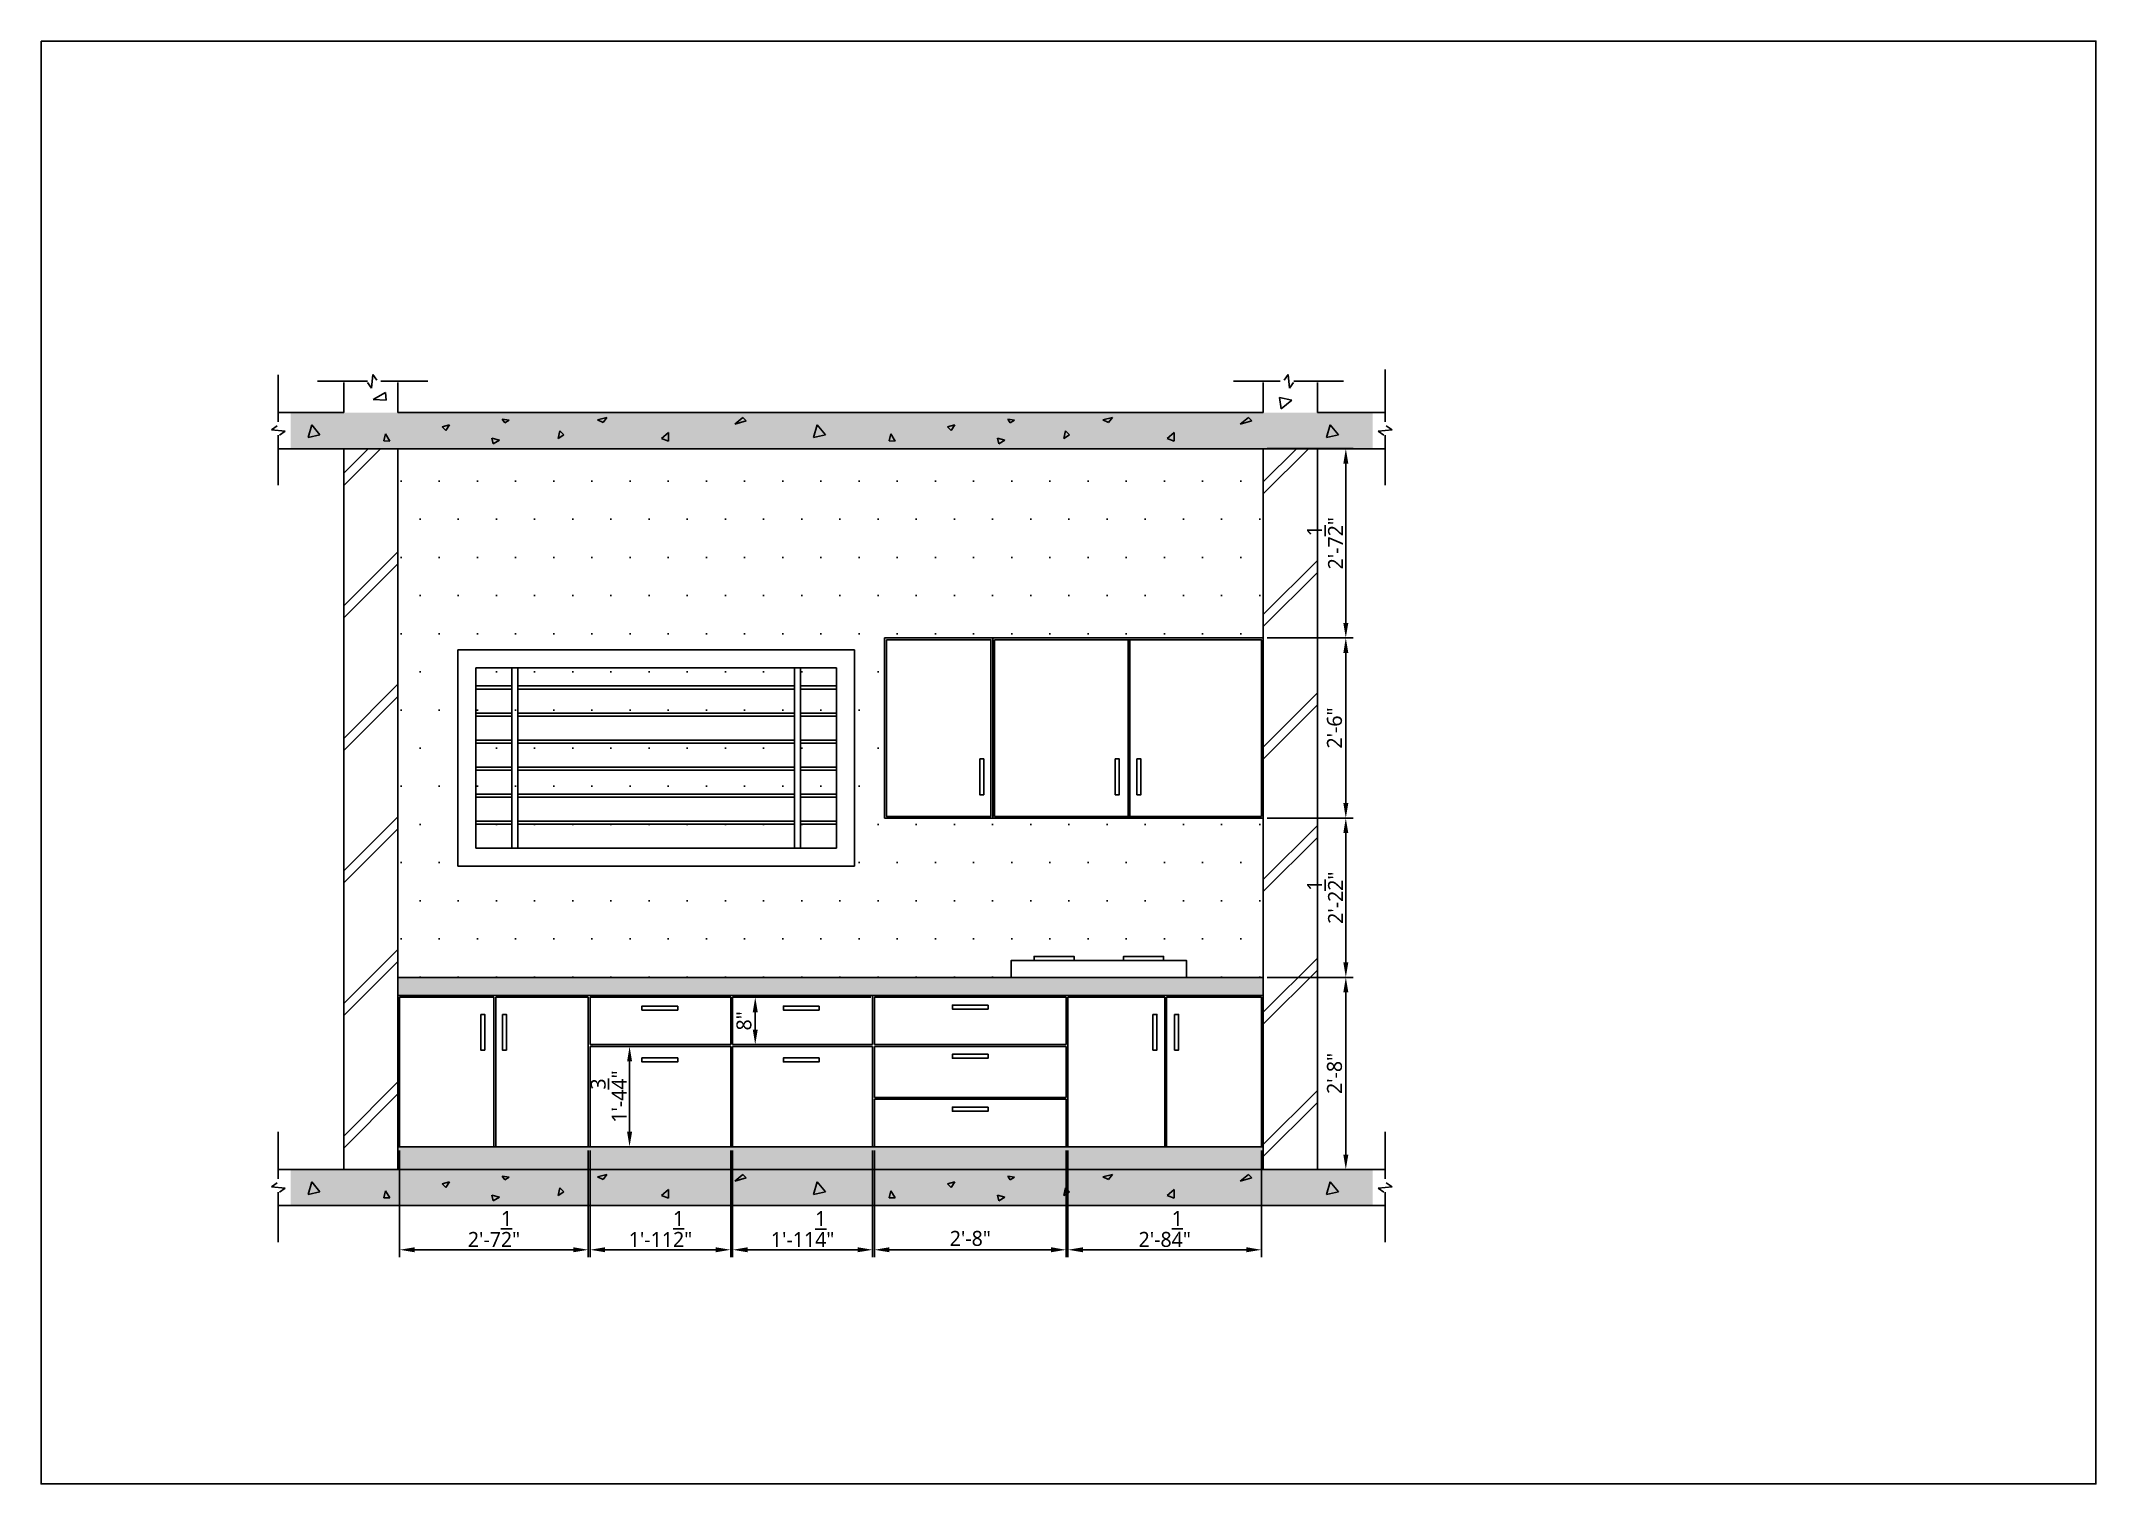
# Model space of a CAD drawing. Header units: millimetres. Extents: x 918 to 2834, y -227 to 832.
# Drawn here: x 1316.6 to 1658.5, y -227.4 to 12.8 of the extents above; entities that cross this region are included whole.
import ezdxf

# ---------------------------------------------------------------- set-up
doc = ezdxf.new("R2010")
doc.units = ezdxf.units.MM
doc.styles.get("Standard").update_dxf_attribs({"font": 'yugothic.ttf'})
doc.dimstyles.new('ISO-25', dxfattribs={"dimtxt": 2.5, "dimasz": 2.5, "dimexe": 1.25, "dimexo": 0.625, "dimtad": 1, "dimlunit": 4, "dimtxsty": 'Standard', "dimcen": 2.5, "dimadec": 0, "dimazin": 0, "dimtfac": 1, "dimtmove": 0, "dimatfit": 3, "dimfxl": 1, "dimarcsym": 0})

msp = doc.modelspace()

# ---------------------------------------------------------------- blocks, each defined once
blk = doc.blocks.new('*D39')
at = {"color": 0, "lineweight": -2}
for p, q in [((1376.27, -171.87), (1376.27, -189.64)), ((1407.67, -171.87), (1407.67, -189.64)), ((1378.77, -188.39), (1405.17, -188.39))]:
    blk.add_line(p, q, dxfattribs=at)
at = {"color": 0}
for points in [[(1378.77, -187.97), (1378.77, -188.8), (1376.27, -188.39)], [(1405.17, -187.97), (1405.17, -188.8), (1407.67, -188.39)]]:
    blk.add_solid(points, dxfattribs=at)
at = {"layer": 'Defpoints', "color": 0}
for p in [(1376.27, -171.24), (1407.67, -171.24), (1407.67, -188.39)]:
    blk.add_point(p, dxfattribs=at)
at = {"color": 0, "insert": (1391.97, -184.92), "char_height": 2.5, "attachment_point": 5}
blk.add_mtext('2\'-7{\\H1.000000x;\\S1/2;}"', dxfattribs=at)
blk = doc.blocks.new('*D40')
at = {"color": 0, "lineweight": -2}
for p, q in [((1407.97, -171.87), (1407.97, -189.64)), ((1431.37, -171.87), (1431.37, -189.64)), ((1410.47, -188.39), (1428.87, -188.39))]:
    blk.add_line(p, q, dxfattribs=at)
at = {"color": 0}
for points in [[(1410.47, -187.97), (1410.47, -188.8), (1407.97, -188.39)], [(1428.87, -187.97), (1428.87, -188.8), (1431.37, -188.39)]]:
    blk.add_solid(points, dxfattribs=at)
at = {"layer": 'Defpoints', "color": 0}
for p in [(1407.97, -171.24), (1431.37, -171.24), (1431.37, -188.39)]:
    blk.add_point(p, dxfattribs=at)
at = {"color": 0, "insert": (1419.67, -184.92), "char_height": 2.5, "attachment_point": 5}
blk.add_mtext('1\'-11{\\H1.000000x;\\S1/2;}"', dxfattribs=at)
blk = doc.blocks.new('*D41')
at = {"color": 0, "lineweight": -2}
for p, q in [((1431.67, -171.87), (1431.67, -189.64)), ((1454.97, -171.87), (1454.97, -189.64)), ((1434.17, -188.39), (1452.47, -188.39))]:
    blk.add_line(p, q, dxfattribs=at)
at = {"color": 0}
for points in [[(1434.17, -187.97), (1434.17, -188.8), (1431.67, -188.39)], [(1452.47, -187.97), (1452.47, -188.8), (1454.97, -188.39)]]:
    blk.add_solid(points, dxfattribs=at)
at = {"layer": 'Defpoints', "color": 0}
for p in [(1431.67, -171.24), (1454.97, -171.24), (1454.97, -188.39)]:
    blk.add_point(p, dxfattribs=at)
at = {"color": 0, "insert": (1443.32, -184.93), "char_height": 2.5, "attachment_point": 5}
blk.add_mtext('1\'-11{\\H1.000000x;\\S1/4;}"', dxfattribs=at)
blk = doc.blocks.new('*D42')
at = {"color": 0, "lineweight": -2}
for p, q in [((1455.27, -171.87), (1455.27, -189.64)), ((1487.17, -171.87), (1487.17, -189.64)), ((1457.77, -188.39), (1484.67, -188.39))]:
    blk.add_line(p, q, dxfattribs=at)
at = {"color": 0}
for points in [[(1457.77, -187.97), (1457.77, -188.8), (1455.27, -188.39)], [(1484.67, -187.97), (1484.67, -188.8), (1487.17, -188.39)]]:
    blk.add_solid(points, dxfattribs=at)
at = {"layer": 'Defpoints', "color": 0}
for p in [(1455.27, -171.24), (1487.17, -171.24), (1487.17, -188.39)]:
    blk.add_point(p, dxfattribs=at)
at = {"color": 0, "insert": (1471.22, -186.51), "char_height": 2.5, "attachment_point": 5}
blk.add_mtext('2\'-8"', dxfattribs=at)
blk = doc.blocks.new('*D43')
at = {"color": 0, "lineweight": -2}
for p, q in [((1487.47, -171.87), (1487.47, -189.64)), ((1519.67, -171.87), (1519.67, -189.64)), ((1489.97, -188.39), (1517.17, -188.39))]:
    blk.add_line(p, q, dxfattribs=at)
at = {"color": 0}
for points in [[(1489.97, -187.97), (1489.97, -188.8), (1487.47, -188.39)], [(1517.17, -187.97), (1517.17, -188.8), (1519.67, -188.39)]]:
    blk.add_solid(points, dxfattribs=at)
at = {"layer": 'Defpoints', "color": 0}
for p in [(1487.47, -171.24), (1519.67, -171.24), (1519.67, -188.39)]:
    blk.add_point(p, dxfattribs=at)
at = {"color": 0, "insert": (1503.57, -184.93), "char_height": 2.5, "attachment_point": 5}
blk.add_mtext('2\'-8{\\H1.000000x;\\S1/4;}"', dxfattribs=at)
blk = doc.blocks.new('*D45')
at = {"color": 0, "lineweight": -2}
for p, q in [((1520.59, -143.04), (1534.95, -143.04)), ((1533.7, -172.54), (1533.7, -145.54)), ((1520.59, -175.04), (1534.95, -175.04))]:
    blk.add_line(p, q, dxfattribs=at)
at = {"color": 0}
for points in [[(1533.29, -145.54), (1534.12, -145.54), (1533.7, -143.04)], [(1533.29, -172.54), (1534.12, -172.54), (1533.7, -175.04)]]:
    blk.add_solid(points, dxfattribs=at)
at = {"layer": 'Defpoints', "color": 0}
for p in [(1519.97, -143.04), (1533.7, -143.04), (1519.97, -175.04)]:
    blk.add_point(p, dxfattribs=at)
at = {"color": 0, "insert": (1531.83, -159.04), "char_height": 2.5, "attachment_point": 5, "rotation": 90}
blk.add_mtext('2\'-8"', dxfattribs=at)
blk = doc.blocks.new('*D46')
at = {"color": 0, "lineweight": -2}
for p, q in [((1520.59, -116.54), (1534.95, -116.54)), ((1533.7, -140.54), (1533.7, -119.04)), ((1520.59, -143.04), (1534.95, -143.04))]:
    blk.add_line(p, q, dxfattribs=at)
at = {"color": 0}
for points in [[(1533.29, -119.04), (1534.12, -119.04), (1533.7, -116.54)], [(1533.29, -140.54), (1534.12, -140.54), (1533.7, -143.04)]]:
    blk.add_solid(points, dxfattribs=at)
at = {"layer": 'Defpoints', "color": 0}
for p in [(1519.97, -116.54), (1533.7, -116.54), (1519.97, -143.04)]:
    blk.add_point(p, dxfattribs=at)
at = {"color": 0, "insert": (1530.24, -129.79), "char_height": 2.5, "attachment_point": 5, "rotation": 90}
blk.add_mtext('2\'-2{\\H1.000000x;\\S1/2;}"', dxfattribs=at)
blk = doc.blocks.new('*D47')
at = {"color": 0, "lineweight": -2}
for p, q in [((1520.59, -86.54), (1534.95, -86.54)), ((1533.7, -114.04), (1533.7, -89.04)), ((1520.59, -116.54), (1534.95, -116.54))]:
    blk.add_line(p, q, dxfattribs=at)
at = {"color": 0}
for points in [[(1533.29, -89.04), (1534.12, -89.04), (1533.7, -86.54)], [(1533.29, -114.04), (1534.12, -114.04), (1533.7, -116.54)]]:
    blk.add_solid(points, dxfattribs=at)
at = {"layer": 'Defpoints', "color": 0}
for p in [(1519.97, -86.54), (1533.7, -86.54), (1519.97, -116.54)]:
    blk.add_point(p, dxfattribs=at)
at = {"color": 0, "insert": (1531.83, -101.54), "char_height": 2.5, "attachment_point": 5, "rotation": 90}
blk.add_mtext('2\'-6"', dxfattribs=at)
blk = doc.blocks.new('*D48')
at = {"color": 0, "lineweight": -2}
for p, q in [((1520.59, -55.04), (1534.95, -55.04)), ((1533.7, -84.04), (1533.7, -57.54)), ((1520.59, -86.54), (1534.95, -86.54))]:
    blk.add_line(p, q, dxfattribs=at)
at = {"color": 0}
for points in [[(1533.29, -57.54), (1534.12, -57.54), (1533.7, -55.04)], [(1533.29, -84.04), (1534.12, -84.04), (1533.7, -86.54)]]:
    blk.add_solid(points, dxfattribs=at)
at = {"layer": 'Defpoints', "color": 0}
for p in [(1519.97, -55.04), (1533.7, -55.04), (1519.97, -86.54)]:
    blk.add_point(p, dxfattribs=at)
at = {"color": 0, "insert": (1530.24, -70.79), "char_height": 2.5, "attachment_point": 5, "rotation": 90}
blk.add_mtext('2\'-7{\\H1.000000x;\\S1/2;}"', dxfattribs=at)
blk = doc.blocks.new('*D49')
at = {"color": 0, "lineweight": -2}
for p, q in [((1408.59, -154.54), (1415.78, -154.54)), ((1414.53, -157.04), (1414.53, -168.74)), ((1408.59, -171.24), (1415.78, -171.24))]:
    blk.add_line(p, q, dxfattribs=at)
at = {"color": 0}
for points in [[(1414.12, -157.04), (1414.95, -157.04), (1414.53, -154.54)], [(1414.12, -168.74), (1414.95, -168.74), (1414.53, -171.24)]]:
    blk.add_solid(points, dxfattribs=at)
at = {"layer": 'Defpoints', "color": 0}
for p in [(1407.97, -154.54), (1407.97, -171.24), (1414.53, -171.24)]:
    blk.add_point(p, dxfattribs=at)
at = {"color": 0, "insert": (1411.05, -162.89), "char_height": 2.5, "attachment_point": 5, "rotation": 90}
blk.add_mtext('1\'-4{\\H1.000000x;\\S3/4;}"', dxfattribs=at)
blk = doc.blocks.new('*D50')
at = {"color": 0, "lineweight": -2}
for p, q in [((1432.29, -146.34), (1436.69, -146.34)), ((1435.44, -148.84), (1435.44, -151.74)), ((1432.29, -154.24), (1436.69, -154.24))]:
    blk.add_line(p, q, dxfattribs=at)
at = {"color": 0}
for points in [[(1435.03, -148.84), (1435.86, -148.84), (1435.44, -146.34)], [(1435.03, -151.74), (1435.86, -151.74), (1435.44, -154.24)]]:
    blk.add_solid(points, dxfattribs=at)
at = {"layer": 'Defpoints', "color": 0}
for p in [(1431.67, -146.34), (1431.67, -154.24), (1435.44, -154.24)]:
    blk.add_point(p, dxfattribs=at)
at = {"color": 0, "insert": (1433.57, -150.29), "char_height": 2.5, "attachment_point": 5, "rotation": 90}
blk.add_mtext('8"', dxfattribs=at)

# ---------------------------------------------------------------- dimensions: what is measured, and where the dimension line sits
for base, p1, p2, picture, middle in [((1533.702, -55.045), (1519.967, -86.545), (1519.967, -55.045), '*D48', (1530.237, -70.795)), ((1533.702, -86.545), (1519.967, -116.545), (1519.967, -86.545), '*D47', (1531.827, -101.545)), ((1533.702, -116.545), (1519.967, -143.045), (1519.967, -116.545), '*D46', (1530.237, -129.795)), ((1533.702, -143.045), (1519.967, -175.045), (1519.967, -143.045), '*D45', (1531.827, -159.045)), ((1435.443, -154.245), (1431.667, -146.345), (1431.667, -154.245), '*D50', (1433.568, -150.295)), ((1414.533, -171.245), (1407.967, -154.545), (1407.967, -171.245), '*D49', (1411.048, -162.895))]:
    dim = msp.add_linear_dim(base=base, p1=p1, p2=p2, angle=90, dimstyle='ISO-25')
    dim.commit()
    dim.dimension.update_dxf_attribs({"geometry": picture, "text_midpoint": middle})
for base, p1, p2, picture, middle in [((1407.667, -188.386), (1376.267, -171.245), (1407.667, -171.245), '*D39', (1391.967, -184.921)), ((1431.367, -188.386), (1407.967, -171.245), (1431.367, -171.245), '*D40', (1419.667, -184.921)), ((1454.967, -188.386), (1431.667, -171.245), (1454.967, -171.245), '*D41', (1443.317, -184.926)), ((1487.167, -188.386), (1455.267, -171.245), (1487.167, -171.245), '*D42', (1471.217, -186.511)), ((1519.667, -188.386), (1487.467, -171.245), (1519.667, -171.245), '*D43', (1503.567, -184.926))]:
    dim = msp.add_linear_dim(base=base, p1=p1, p2=p2, dimstyle='ISO-25')
    dim.commit()
    dim.dimension.update_dxf_attribs({"geometry": picture, "text_midpoint": middle})

# ---------------------------------------------------------------- hatches: boundary and pattern name
h = msp.add_hatch()
h.set_pattern_fill('DOTS', color=256, style=0)
h.set_pattern_definition([(0, (-255.4378, -644.6468), (0.79375, 1.5875), [0, -1.5875])])
h.paths.add_polyline_path([(1538.186, -49.045), (1358.159, -49.045), (1358.159, -55.045), (1538.186, -55.045)])
h = msp.add_hatch()
h.set_pattern_fill('JIS_LC_8A', color=256, scale=2, style=0)
h.set_pattern_definition([(45, (-255.438, -644.647), (-11.03087, 11.03087), []), (45, (-253.438, -644.647), (-11.03087, 11.03087), [])])
h.paths.add_polyline_path([(1375.967, -55.045), (1366.967, -55.045), (1366.967, -175.045), (1375.967, -175.045)])
h.paths.add_polyline_path([(1519.967, -175.045), (1528.967, -175.045), (1528.967, -55.045), (1519.967, -55.045)])
h = msp.add_hatch()
h.set_pattern_fill('DOTS', color=256, scale=4, style=0)
h.set_pattern_definition([(0, (-255.438, -644.647), (3.175, 6.35), [0, -6.35])])
h.paths.add_polyline_path([(1375.967, -55.045), (1375.967, -143.045), (1478.015, -143.045), (1478.015, -140.251), (1481.835, -140.251), (1481.835, -139.567), (1488.496, -139.567), (1488.496, -140.251), (1496.714, -140.251), (1496.714, -139.567), (1503.375, -139.567), (1503.375, -140.251), (1507.195, -140.251), (1507.195, -143.045), (1519.967, -143.045), (1519.967, -116.545), (1474.967, -116.545), (1456.967, -116.545), (1456.967, -86.545), (1474.967, -86.545), (1519.967, -86.545), (1519.967, -55.045)])
h.paths.add_polyline_path([(1451.967, -88.545), (1451.967, -124.545), (1385.967, -124.545), (1385.967, -88.545)], flags=16)
h.paths.add_polyline_path([(1388.967, -91.545), (1388.967, -121.545), (1448.967, -121.545), (1448.967, -91.545)], flags=0)
h = msp.add_hatch()
h.set_pattern_fill('ZIGZAG', color=256, scale=0.4, style=0)
h.set_pattern_definition([(0, (-255.4378, -641.1468), (1.27, 1.27), [1.27, -1.27]), (90, (-254.1678, -641.1468), (-1.27, 1.27), [1.27, -1.27])])
h.paths.add_polyline_path([(1519.967, -143.045), (1375.967, -143.045), (1375.967, -146.045), (1519.967, -146.045)])
h = msp.add_hatch()
h.set_pattern_fill('ZIGZAG', color=256, scale=0.4, style=0)
h.set_pattern_definition([(0, (0, -346.2588), (1.27, 1.27), [1.27, -1.27]), (90, (1.27, -346.2588), (-1.27, 1.27), [1.27, -1.27])])
h.paths.add_polyline_path([(1519.967, -175.045), (1519.967, -171.245), (1375.967, -171.245), (1375.967, -175.045)])
h = msp.add_hatch()
h.set_pattern_fill('DOTS', color=256, style=0)
h.set_pattern_definition([(0, (-255.4378, -770.6468), (0.79375, 1.5875), [0, -1.5875])])
h.paths.add_polyline_path([(1538.186, -175.045), (1358.159, -175.045), (1358.159, -181.045), (1538.186, -181.045)])

# ---------------------------------------------------------------- linework, layer by layer
for p, q in [((1366.967, -49.045), (1366.967, -44.045)), ((1371.58, -44.979), (1370.931, -44.018)), ((1371.821, -42.673), (1371.58, -44.979)), ((1372.469, -43.633), (1371.821, -42.673)), ((1375.967, -49.045), (1375.967, -44.045)), ((1519.967, -49.045), (1519.967, -44.045)), ((1523.464, -43.633), (1524.113, -42.673)), ((1524.113, -42.673), (1524.354, -44.979)), ((1524.354, -44.979), (1525.003, -44.018)), ((1528.967, -49.045), (1528.967, -44.045)), ((1371.864, -46.845), (1373.902, -45.686)), ((1374.041, -46.98), (1371.864, -46.845)), ((1374.041, -46.98), (1373.902, -45.686)), ((1373.902, -45.686), (1374.041, -46.98)), ((1374.041, -46.98), (1374.041, -46.98)), ((1524.712, -46.944), (1522.686, -46.539)), ((1522.686, -46.539), (1522.97, -48.401)), ((1522.97, -48.401), (1524.712, -46.944)), ((1355.894, -51.248), (1354.934, -51.896)), ((1366.967, -49.045), (1356.086, -49.045)), ((1361.034, -53.174), (1361.643, -51.097)), ((1361.643, -51.097), (1363.013, -52.718)), ((1519.967, -49.045), (1375.967, -49.045)), ((1383.33, -51.404), (1384.556, -51.059)), ((1384.556, -51.059), (1383.943, -52.032)), ((1394.489, -50.318), (1393.36, -50.121)), ((1393.36, -50.121), (1393.752, -50.759)), ((1393.752, -50.759), (1394.489, -50.318)), ((1409.181, -50.266), (1410.766, -49.864)), ((1410.121, -50.696), (1409.181, -50.266)), ((1410.766, -49.864), (1410.121, -50.696)), ((1433.384, -49.868), (1432.039, -50.973)), ((1432.039, -50.973), (1433.952, -50.42)), ((1433.952, -50.42), (1433.384, -49.868)), ((1445.14, -53.174), (1445.749, -51.097)), ((1445.749, -51.097), (1447.119, -52.718)), ((1467.436, -51.404), (1468.662, -51.059)), ((1468.662, -51.059), (1468.049, -52.032)), ((1478.594, -50.318), (1477.466, -50.121)), ((1477.466, -50.121), (1477.858, -50.759)), ((1477.858, -50.759), (1478.594, -50.318)), ((1493.287, -50.266), (1494.872, -49.864)), ((1494.227, -50.696), (1493.287, -50.266)), ((1494.872, -49.864), (1494.227, -50.696)), ((1517.49, -49.868), (1516.144, -50.973)), ((1516.144, -50.973), (1518.058, -50.42)), ((1518.058, -50.42), (1517.49, -49.868)), ((1540.246, -49.045), (1528.967, -49.045)), ((1530.489, -53.174), (1531.098, -51.097)), ((1531.098, -51.097), (1532.468, -52.718)), ((1540.438, -51.248), (1541.399, -51.896)), ((1540.438, -51.248), (1541.399, -51.896)), ((1354.934, -51.896), (1357.239, -52.137)), ((1357.239, -52.137), (1356.279, -52.786)), ((1363.013, -52.718), (1361.034, -53.174)), ((1373.619, -53.732), (1373.906, -52.585)), ((1373.906, -52.585), (1373.619, -53.732)), ((1373.619, -53.732), (1374.624, -53.766)), ((1374.624, -53.766), (1373.906, -52.585)), ((1383.943, -52.032), (1383.33, -51.404)), ((1392.869, -53.651), (1391.617, -53.283)), ((1391.617, -53.283), (1391.838, -54.263)), ((1391.838, -54.263), (1392.869, -53.651)), ((1402.671, -53.344), (1402.944, -52.093)), ((1403.6, -52.748), (1402.671, -53.344)), ((1402.944, -52.093), (1403.6, -52.748)), ((1403.6, -52.748), (1403.6, -52.748)), ((1421.015, -52.329), (1419.852, -53.348)), ((1419.852, -53.348), (1421.015, -53.799)), ((1421.015, -53.799), (1421.015, -52.329)), ((1447.119, -52.718), (1445.14, -53.174)), ((1457.725, -53.732), (1458.012, -52.585)), ((1458.012, -52.585), (1457.725, -53.732)), ((1457.725, -53.732), (1458.73, -53.766)), ((1458.73, -53.766), (1458.012, -52.585)), ((1468.049, -52.032), (1467.436, -51.404)), ((1476.975, -53.651), (1475.723, -53.283)), ((1475.723, -53.283), (1475.944, -54.263)), ((1475.944, -54.263), (1476.975, -53.651)), ((1486.777, -53.344), (1487.05, -52.093)), ((1487.706, -52.748), (1486.777, -53.344)), ((1487.05, -52.093), (1487.706, -52.748)), ((1487.706, -52.748), (1487.706, -52.748)), ((1505.121, -52.329), (1503.958, -53.348)), ((1503.958, -53.348), (1505.121, -53.799)), ((1505.121, -53.799), (1505.121, -52.329)), ((1532.468, -52.718), (1530.489, -53.174)), ((1541.399, -51.896), (1539.093, -52.137)), ((1541.399, -51.896), (1539.093, -52.137)), ((1539.093, -52.137), (1540.054, -52.786)), ((1539.093, -52.137), (1540.054, -52.786)), ((1540.246, -55.045), (1356.086, -55.045)), ((1366.967, -175.045), (1366.967, -55.045)), ((1375.967, -175.045), (1375.967, -55.045)), ((1519.967, -175.045), (1519.967, -55.045)), ((1519.967, -175.045), (1519.967, -55.045)), ((1528.967, -175.045), (1528.967, -55.045)), ((1385.967, -124.545), (1385.967, -88.545)), ((1451.967, -88.545), (1385.967, -88.545)), ((1451.967, -124.545), (1451.967, -88.545)), ((1456.967, -116.545), (1456.967, -86.545)), ((1519.967, -86.545), (1456.967, -86.545)), ((1474.967, -116.545), (1474.967, -86.545)), ((1497.467, -86.845), (1497.467, -116.245)), ((1497.767, -86.845), (1497.767, -116.245)), ((1388.967, -121.545), (1388.967, -91.545)), ((1448.967, -91.545), (1388.967, -91.545)), ((1394.967, -121.545), (1394.967, -91.545)), ((1395.967, -121.545), (1395.967, -91.545)), ((1441.967, -121.545), (1441.967, -91.545)), ((1442.967, -121.545), (1442.967, -91.545)), ((1448.967, -121.545), (1448.967, -91.545)), ((1394.967, -94.545), (1388.967, -94.545)), ((1394.967, -95.045), (1388.967, -95.045)), ((1441.967, -94.545), (1395.967, -94.545)), ((1441.967, -95.045), (1395.967, -95.045)), ((1448.967, -94.545), (1442.967, -94.545)), ((1448.967, -95.045), (1442.967, -95.045)), ((1394.967, -99.045), (1388.967, -99.045)), ((1441.967, -99.045), (1395.967, -99.045)), ((1448.967, -99.045), (1442.967, -99.045)), ((1394.967, -99.545), (1388.967, -99.545)), ((1441.967, -99.545), (1395.967, -99.545)), ((1448.967, -99.545), (1442.967, -99.545)), ((1394.967, -103.545), (1388.967, -103.545)), ((1394.967, -104.045), (1388.967, -104.045)), ((1441.967, -103.545), (1395.967, -103.545)), ((1441.967, -104.045), (1395.967, -104.045)), ((1448.967, -103.545), (1442.967, -103.545)), ((1448.967, -104.045), (1442.967, -104.045)), ((1394.967, -108.045), (1388.967, -108.045)), ((1394.967, -108.545), (1388.967, -108.545)), ((1441.967, -108.045), (1395.967, -108.045)), ((1441.967, -108.545), (1395.967, -108.545)), ((1448.967, -108.045), (1442.967, -108.045)), ((1448.967, -108.545), (1442.967, -108.545)), ((1394.967, -112.545), (1388.967, -112.545)), ((1441.967, -112.545), (1395.967, -112.545)), ((1448.967, -112.545), (1442.967, -112.545)), ((1394.967, -113.045), (1388.967, -113.045)), ((1441.967, -113.045), (1395.967, -113.045)), ((1448.967, -113.045), (1442.967, -113.045)), ((1394.967, -117.045), (1388.967, -117.045)), ((1394.967, -117.545), (1388.967, -117.545)), ((1441.967, -117.045), (1395.967, -117.045)), ((1441.967, -117.545), (1395.967, -117.545)), ((1448.967, -117.045), (1442.967, -117.045)), ((1448.967, -117.545), (1442.967, -117.545)), ((1519.967, -116.545), (1456.967, -116.545)), ((1448.967, -121.545), (1388.967, -121.545)), ((1451.967, -124.545), (1385.967, -124.545)), ((1519.967, -143.045), (1375.967, -143.045)), ((1519.967, -146.045), (1375.967, -146.045)), ((1376.267, -171.245), (1376.267, -146.345)), ((1391.967, -146.345), (1376.267, -146.345)), ((1391.967, -171.245), (1391.967, -146.345)), ((1407.667, -146.345), (1392.267, -146.345)), ((1392.267, -171.245), (1392.267, -146.345)), ((1407.667, -171.245), (1407.667, -146.345)), ((1407.967, -154.245), (1407.967, -146.345)), ((1431.367, -146.345), (1407.967, -146.345)), ((1431.367, -146.345), (1431.267, -146.345)), ((1431.367, -154.245), (1431.367, -146.345)), ((1431.667, -154.245), (1431.667, -146.345)), ((1454.667, -146.345), (1431.667, -146.345)), ((1454.967, -154.245), (1454.967, -146.045)), ((1454.967, -146.045), (1519.967, -146.045)), ((1454.967, -154.245), (1454.967, -146.045)), ((1455.267, -154.245), (1455.267, -146.345)), ((1487.167, -146.345), (1455.267, -146.345)), ((1487.167, -146.345), (1487.167, -154.245)), ((1487.467, -146.045), (1519.667, -146.045)), ((1503.567, -146.345), (1487.467, -146.345)), ((1487.467, -146.345), (1487.467, -171.245)), ((1503.567, -146.345), (1503.567, -171.245)), ((1519.667, -146.345), (1503.867, -146.345)), ((1503.867, -146.345), (1503.867, -171.245)), ((1519.667, -171.245), (1519.667, -146.345)), ((1407.967, -154.245), (1431.367, -154.245)), ((1407.967, -171.245), (1407.967, -154.545)), ((1407.967, -154.545), (1431.367, -154.545)), ((1431.267, -154.245), (1431.367, -154.245)), ((1431.267, -154.545), (1431.367, -154.545)), ((1431.367, -171.245), (1431.367, -154.545)), ((1431.667, -154.245), (1454.967, -154.245)), ((1431.667, -171.245), (1431.667, -154.545)), ((1431.667, -154.545), (1454.967, -154.545)), ((1454.967, -154.545), (1454.967, -171.245)), ((1455.267, -154.245), (1487.167, -154.245)), ((1455.267, -163.045), (1455.267, -154.545)), ((1455.267, -154.545), (1487.167, -154.545)), ((1487.167, -154.545), (1487.167, -163.045)), ((1455.267, -163.045), (1487.167, -163.045)), ((1455.267, -171.245), (1455.267, -163.345)), ((1455.267, -163.345), (1487.167, -163.345)), ((1487.167, -163.345), (1487.167, -171.245)), ((1391.967, -171.245), (1376.267, -171.245)), ((1407.667, -171.245), (1392.267, -171.245)), ((1431.367, -171.245), (1407.967, -171.245)), ((1431.367, -171.245), (1431.267, -171.245)), ((1454.967, -171.245), (1431.667, -171.245)), ((1487.167, -171.245), (1455.267, -171.245)), ((1503.567, -171.245), (1487.467, -171.245)), ((1519.667, -171.245), (1503.867, -171.245)), ((1355.894, -177.248), (1354.934, -177.896)), ((1540.246, -175.045), (1356.086, -175.045)), ((1361.034, -179.174), (1361.643, -177.097)), ((1361.643, -177.097), (1363.013, -178.718)), ((1383.33, -177.404), (1384.556, -177.059)), ((1383.943, -178.032), (1383.33, -177.404)), ((1384.556, -177.059), (1383.943, -178.032)), ((1394.489, -176.318), (1393.36, -176.121)), ((1393.36, -176.121), (1393.752, -176.759)), ((1393.752, -176.759), (1394.489, -176.318)), ((1409.181, -176.266), (1410.766, -175.864)), ((1410.121, -176.696), (1409.181, -176.266)), ((1410.766, -175.864), (1410.121, -176.696)), ((1433.384, -175.868), (1432.039, -176.973)), ((1432.039, -176.973), (1433.952, -176.42)), ((1433.952, -176.42), (1433.384, -175.868)), ((1445.14, -179.174), (1445.749, -177.097)), ((1445.749, -177.097), (1447.119, -178.718)), ((1467.436, -177.404), (1468.662, -177.059)), ((1468.049, -178.032), (1467.436, -177.404)), ((1468.662, -177.059), (1468.049, -178.032)), ((1478.594, -176.318), (1477.466, -176.121)), ((1477.466, -176.121), (1477.858, -176.759)), ((1477.858, -176.759), (1478.594, -176.318)), ((1493.287, -176.266), (1494.872, -175.864)), ((1494.227, -176.696), (1493.287, -176.266)), ((1494.872, -175.864), (1494.227, -176.696)), ((1517.49, -175.868), (1516.144, -176.973)), ((1516.144, -176.973), (1518.058, -176.42)), ((1518.058, -176.42), (1517.49, -175.868)), ((1530.489, -179.174), (1531.098, -177.097)), ((1531.098, -177.097), (1532.468, -178.718)), ((1540.438, -177.248), (1541.399, -177.896)), ((1354.934, -177.896), (1357.239, -178.137)), ((1540.246, -181.045), (1356.086, -181.045)), ((1357.239, -178.137), (1356.279, -178.786)), ((1363.013, -178.718), (1361.034, -179.174)), ((1373.619, -179.732), (1373.906, -178.585)), ((1373.906, -178.585), (1373.619, -179.732)), ((1373.619, -179.732), (1374.624, -179.766)), ((1374.624, -179.766), (1373.906, -178.585)), ((1392.869, -179.651), (1391.617, -179.283)), ((1391.617, -179.283), (1391.838, -180.263)), ((1391.838, -180.263), (1392.869, -179.651)), ((1393.721, -181.045), (1394.978, -181.045)), ((1402.671, -179.344), (1402.944, -178.093)), ((1403.6, -178.748), (1402.671, -179.344)), ((1402.944, -178.093), (1403.6, -178.748)), ((1403.6, -178.748), (1403.6, -178.748)), ((1421.015, -178.329), (1419.852, -179.348)), ((1419.852, -179.348), (1421.015, -179.799)), ((1421.015, -179.799), (1421.015, -178.329)), ((1447.119, -178.718), (1445.14, -179.174)), ((1457.725, -179.732), (1458.012, -178.585)), ((1458.012, -178.585), (1457.725, -179.732)), ((1457.725, -179.732), (1458.73, -179.766)), ((1458.73, -179.766), (1458.012, -178.585)), ((1476.975, -179.651), (1475.723, -179.283)), ((1475.723, -179.283), (1475.944, -180.263)), ((1475.944, -180.263), (1476.975, -179.651)), ((1486.777, -179.344), (1487.05, -178.093)), ((1487.706, -178.748), (1486.777, -179.344)), ((1487.05, -178.093), (1487.706, -178.748)), ((1487.706, -178.748), (1487.706, -178.748)), ((1505.121, -178.329), (1503.958, -179.348)), ((1503.958, -179.348), (1505.121, -179.799)), ((1505.121, -179.799), (1505.121, -178.329)), ((1532.468, -178.718), (1530.489, -179.174)), ((1541.399, -177.896), (1539.093, -178.137)), ((1539.093, -178.137), (1540.054, -178.786))]:
    msp.add_line(p, q)
for points in [[(1316.621, 12.804), (1658.502, 12.804), (1658.502, -227.362), (1316.621, -227.362)], [(1456.967, -86.545), (1474.967, -86.545), (1474.967, -116.545), (1456.967, -116.545)], [(1457.267, -86.845), (1474.667, -86.845), (1474.667, -116.245), (1457.267, -116.245)], [(1474.967, -86.545), (1519.967, -86.545), (1519.967, -116.545), (1474.967, -116.545)], [(1475.267, -86.845), (1519.667, -86.845), (1519.667, -116.245), (1475.267, -116.245)], [(1472.788, -106.694), (1473.458, -106.694), (1473.458, -112.634), (1472.788, -112.634)], [(1495.342, -106.694), (1496.012, -106.694), (1496.012, -112.634), (1495.342, -112.634)], [(1498.939, -106.694), (1499.609, -106.694), (1499.609, -112.634), (1498.939, -112.634)], [(1488.496, -140.251), (1481.835, -140.251), (1481.835, -139.567), (1488.496, -139.567)], [(1496.714, -140.251), (1503.375, -140.251), (1503.375, -139.567), (1496.714, -139.567)], [(1478.015, -143.045), (1507.195, -143.045), (1507.195, -140.251), (1478.015, -140.251)], [(1389.77, -149.211), (1390.44, -149.211), (1390.44, -155.152), (1389.77, -155.152)], [(1392.267, -149.823), (1392.267, -149.823), (1392.267, -155.282), (1392.267, -155.282)], [(1393.367, -149.211), (1394.037, -149.211), (1394.037, -155.152), (1393.367, -155.152)], [(1422.538, -147.813), (1422.538, -148.483), (1416.598, -148.483), (1416.598, -147.813)], [(1446.059, -147.813), (1446.059, -148.483), (1440.118, -148.483), (1440.118, -147.813)], [(1474.187, -147.649), (1474.187, -148.319), (1468.247, -148.319), (1468.247, -147.649)], [(1501.603, -149.211), (1502.273, -149.211), (1502.273, -155.152), (1501.603, -155.152)], [(1505.2, -149.211), (1505.87, -149.211), (1505.87, -155.152), (1505.2, -155.152)], [(1422.538, -156.459), (1422.538, -157.129), (1416.598, -157.129), (1416.598, -156.459)], [(1446.059, -156.459), (1446.059, -157.129), (1440.118, -157.129), (1440.118, -156.459)], [(1474.187, -155.849), (1474.187, -156.519), (1468.247, -156.519), (1468.247, -155.849)], [(1474.187, -164.649), (1474.187, -165.319), (1468.247, -165.319), (1468.247, -164.649)], [(1375.967, -175.045), (1519.967, -175.045), (1519.967, -171.245), (1375.967, -171.245)]]:
    msp.add_lwpolyline(points, close=True)
at = {"linetype": 'Continuous'}
for points in [[(1356.086, -50.553), (1356.086, -42.776)], [(1362.59, -43.826), (1370.907, -43.826)], [(1373.164, -43.826), (1380.941, -43.826)], [(1522.77, -43.826), (1514.992, -43.826)], [(1533.344, -43.826), (1525.026, -43.826)], [(1540.246, -50.553), (1540.246, -41.837)], [(1540.246, -50.553), (1540.246, -41.837)], [(1356.086, -61.127), (1356.086, -52.81)], [(1540.246, -61.127), (1540.246, -52.81)], [(1540.246, -61.127), (1540.246, -52.81)], [(1356.086, -176.553), (1356.086, -168.776)], [(1540.246, -176.553), (1540.246, -168.776)], [(1356.086, -187.127), (1356.086, -178.81)], [(1540.246, -187.127), (1540.246, -178.81)]]:
    msp.add_lwpolyline(points, dxfattribs=at)
msp.add_point((1408.267, -154.545))

msp.set_redraw_order([(e.dxf.handle, doc.entitydb.next_handle()) for e in msp.query("TEXT MTEXT ATTDEF DIMENSION ARC_DIMENSION")])  # texts and dimensions are drawn at this point

doc.saveas('drawing.dxf')
